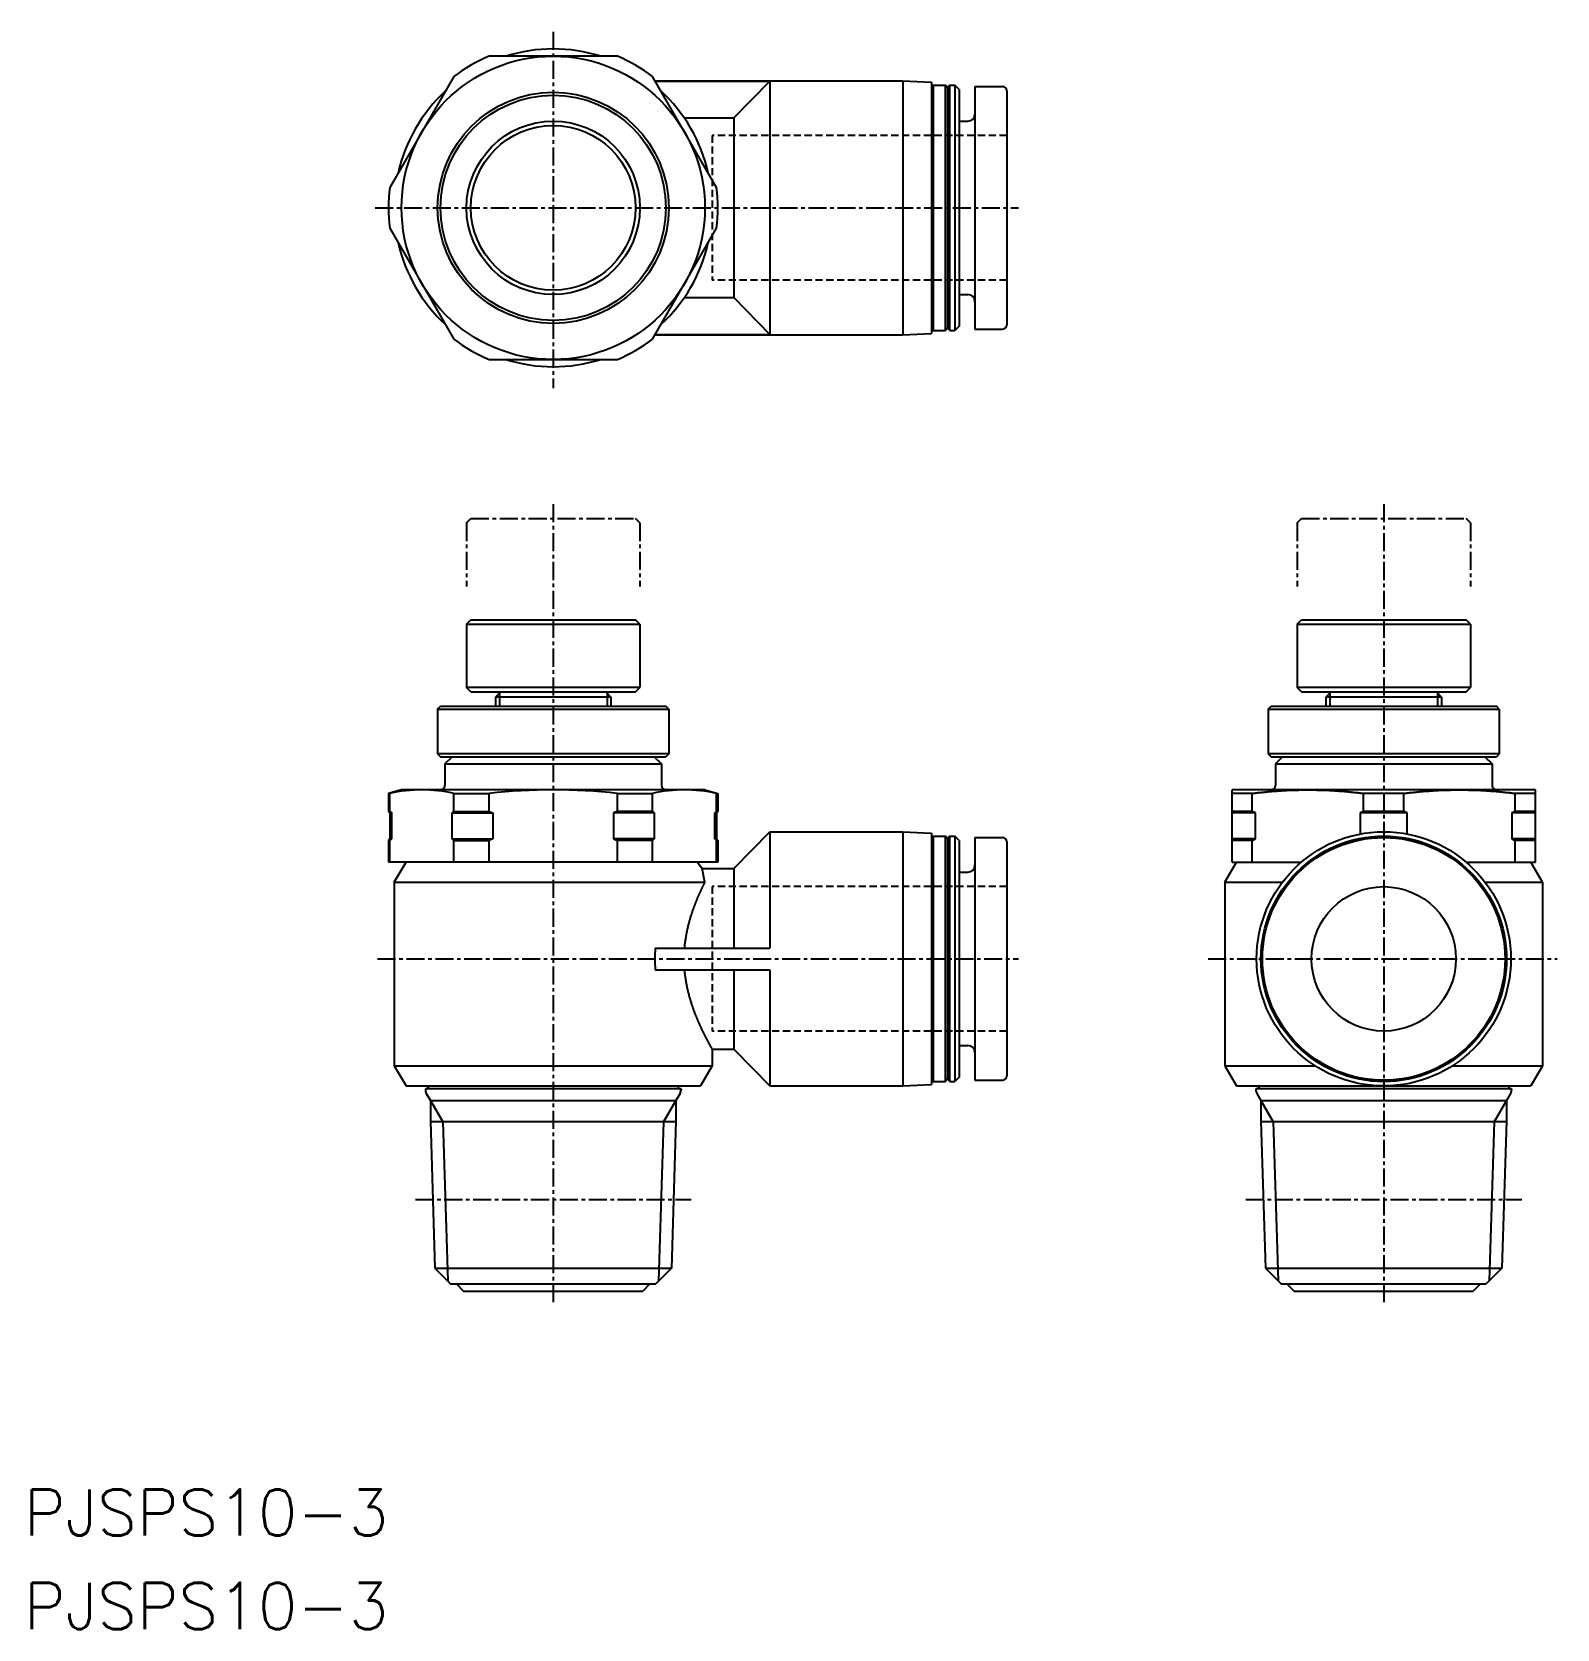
# Model space of a CAD drawing. Extents: x 3 to 108, y -23 to 87.
import ezdxf

# ---------------------------------------------------------------- set-up
doc = ezdxf.new("R2010")
doc.units = 0
doc.linetypes.add('CENTER', pattern=[2, 1.25, -0.25, 0.25, -0.25])
doc.linetypes.add('DASHED', pattern=[0.75, 0.5, -0.25])
doc.layers.get('0').update_dxf_attribs({"linetype": 'CONTINUOUS'})
doc.layers.add('CENTER', color=1, linetype='CENTER')
doc.styles.get("Standard").update_dxf_attribs({"font": 'txt.shx'})

msp = doc.modelspace()

# ---------------------------------------------------------------- texts
at = {"color": 7, "linetype": 'CONTINUOUS'}
for p in [(2.09, -16.9), (2.09, -23.37)]:
    msp.add_text('PJSPS10-3', height=3.2, dxfattribs=at).set_placement(p)

# ---------------------------------------------------------------- linework, layer by layer
at = {"color": 7, "linetype": 'CONTINUOUS'}
for p, q in [((43.17, 85.53), (34.29, 85.53)), ((31.85, 84.13), (27.41, 76.44)), ((50.04, 76.44), (45.6, 84.13)), ((45.77, 83.83), (62.93, 83.83)), ((45.79, 83.8), (53.73, 83.8)), ((51.23, 81.25), (53.73, 83.8)), ((53.73, 83.8), (53.73, 66.26)), ((62.93, 83.83), (64.93, 83.73)), ((62.93, 83.83), (62.93, 66.23)), ((64.93, 83.73), (64.93, 66.33)), ((64.93, 83.43), (65.03, 83.53)), ((65.03, 83.53), (65.03, 66.53)), ((65.03, 83.53), (65.88, 83.53)), ((65.88, 66.53), (65.88, 83.53)), ((66.03, 83.33), (65.88, 83.53)), ((66.18, 83.53), (66.03, 83.33)), ((66.03, 83.33), (66.03, 66.73)), ((66.18, 66.53), (66.18, 83.53)), ((66.18, 83.53), (66.53, 83.53)), ((66.53, 83.53), (66.53, 66.53)), ((66.83, 83.23), (66.53, 83.53)), ((66.83, 83.23), (66.83, 66.83)), ((67.93, 83.43), (69.83, 83.43)), ((67.93, 83.43), (67.93, 66.63)), ((70.13, 83.13), (70.13, 66.93)), ((47.8, 81.25), (51.23, 81.25)), ((51.23, 81.25), (51.23, 68.81)), ((66.83, 81.03), (67.43, 81.03)), ((27.41, 73.63), (31.85, 65.94)), ((45.6, 65.94), (50.04, 73.63)), ((47.8, 68.81), (51.23, 68.81)), ((51.23, 68.81), (53.73, 66.26)), ((66.83, 69.03), (67.43, 69.03)), ((64.93, 66.63), (65.03, 66.53)), ((65.03, 66.53), (65.88, 66.53)), ((66.03, 66.73), (65.88, 66.53)), ((66.18, 66.53), (66.03, 66.73)), ((66.18, 66.53), (66.53, 66.53)), ((66.83, 66.83), (66.53, 66.53)), ((67.93, 66.63), (69.83, 66.63)), ((45.77, 66.23), (62.93, 66.23)), ((45.79, 66.26), (53.73, 66.26)), ((62.93, 66.23), (64.93, 66.33)), ((34.29, 64.53), (43.17, 64.53)), ((32.73, 46.21), (33.03, 46.51)), ((33.03, 46.51), (44.43, 46.51)), ((44.73, 46.21), (44.43, 46.51)), ((90.23, 46.21), (90.53, 46.51)), ((90.53, 46.51), (101.93, 46.51)), ((102.23, 46.21), (101.93, 46.51)), ((32.73, 46.21), (44.73, 46.21)), ((32.73, 46.21), (32.73, 41.81)), ((44.73, 46.21), (44.73, 41.81)), ((90.23, 46.21), (90.23, 41.81)), ((90.23, 46.21), (102.23, 46.21)), ((102.23, 46.21), (102.23, 41.81)), ((33.03, 41.51), (32.73, 41.81)), ((44.73, 41.81), (32.73, 41.81)), ((33.03, 41.51), (44.43, 41.51)), ((35.08, 41.51), (34.73, 41.16)), ((34.73, 41.16), (34.73, 40.53)), ((42.73, 41.16), (34.73, 41.16)), ((42.38, 41.51), (42.73, 41.16)), ((42.73, 41.16), (42.73, 40.53)), ((44.43, 41.51), (44.73, 41.81)), ((102.23, 41.81), (90.23, 41.81)), ((90.53, 41.51), (90.23, 41.81)), ((90.53, 41.51), (101.93, 41.51)), ((92.58, 41.51), (92.23, 41.16)), ((100.23, 41.16), (92.23, 41.16)), ((92.23, 41.16), (92.23, 40.53)), ((99.88, 41.51), (100.23, 41.16)), ((100.23, 41.16), (100.23, 40.53)), ((101.93, 41.51), (102.23, 41.81)), ((30.73, 40.33), (30.93, 40.53)), ((30.73, 40.33), (46.73, 40.33)), ((30.73, 40.33), (30.73, 37.23)), ((30.93, 40.53), (46.53, 40.53)), ((46.73, 40.33), (46.53, 40.53)), ((46.73, 40.33), (46.73, 37.23)), ((88.23, 40.33), (88.43, 40.53)), ((88.23, 40.33), (88.23, 37.23)), ((88.23, 40.33), (104.23, 40.33)), ((88.43, 40.53), (104.03, 40.53)), ((104.23, 40.33), (104.03, 40.53)), ((104.23, 40.33), (104.23, 37.23)), ((30.73, 37.23), (30.93, 37.03)), ((46.73, 37.23), (30.73, 37.23)), ((30.93, 37.03), (46.53, 37.03)), ((31.73, 37.03), (31.23, 36.53)), ((31.23, 36.53), (31.23, 35.03)), ((31.23, 36.53), (46.23, 36.53)), ((45.73, 37.03), (46.23, 36.53)), ((46.23, 36.53), (46.23, 35.03)), ((46.73, 37.23), (46.53, 37.03)), ((104.23, 37.23), (88.23, 37.23)), ((88.23, 37.23), (88.43, 37.03)), ((88.43, 37.03), (104.03, 37.03)), ((89.23, 37.03), (88.73, 36.53)), ((88.73, 36.53), (103.73, 36.53)), ((88.73, 36.53), (88.73, 35.03)), ((103.23, 37.03), (103.73, 36.53)), ((103.73, 36.53), (103.73, 35.03)), ((104.23, 37.23), (104.03, 37.03)), ((28.23, 34.73), (27.33, 34.49)), ((27.33, 34.49), (27.33, 33.23)), ((27.41, 34.49), (27.33, 34.49)), ((27.41, 33.23), (27.41, 34.49)), ((49.23, 34.73), (28.23, 34.73)), ((31.85, 34.49), (34.29, 34.49)), ((31.85, 33.23), (31.85, 34.49)), ((34.29, 33.23), (34.29, 34.49)), ((43.17, 34.49), (45.6, 34.49)), ((43.17, 33.23), (43.17, 34.49)), ((45.6, 33.23), (45.6, 34.49)), ((49.23, 34.73), (50.13, 34.49)), ((50.04, 34.49), (50.13, 34.49)), ((50.04, 33.23), (50.04, 34.49)), ((50.13, 34.49), (50.13, 33.23)), ((106.73, 34.73), (85.73, 34.73)), ((85.73, 29.73), (85.73, 34.73)), ((87.13, 34.49), (85.73, 34.49)), ((87.13, 33.23), (87.13, 34.49)), ((97.63, 34.49), (94.82, 34.49)), ((94.82, 33.23), (94.82, 34.49)), ((97.63, 33.23), (97.63, 34.49)), ((105.32, 33.23), (105.32, 34.49)), ((106.73, 34.49), (105.32, 34.49)), ((106.73, 29.73), (106.73, 34.73)), ((27.33, 33.23), (27.43, 33.13)), ((27.33, 33.23), (27.41, 33.23)), ((27.41, 33.23), (27.55, 33.13)), ((31.85, 33.23), (31.72, 33.13)), ((31.85, 33.23), (34.29, 33.23)), ((34.29, 33.23), (34.55, 33.13)), ((43.17, 33.23), (42.9, 33.13)), ((45.6, 33.23), (43.17, 33.23)), ((45.6, 33.23), (45.73, 33.13)), ((50.04, 33.23), (49.91, 33.13)), ((50.13, 33.23), (50.03, 33.13)), ((50.13, 33.23), (50.04, 33.23)), ((87.13, 33.23), (85.73, 33.23)), ((87.36, 33.13), (87.13, 33.23)), ((94.82, 33.23), (94.59, 33.13)), ((97.63, 33.23), (94.82, 33.23)), ((97.86, 33.13), (97.63, 33.23)), ((105.32, 33.23), (105.09, 33.13)), ((106.73, 33.23), (105.32, 33.23)), ((27.43, 33.13), (27.43, 31.33)), ((27.43, 33.13), (27.55, 33.13)), ((27.55, 31.33), (27.55, 33.13)), ((31.72, 33.13), (34.55, 33.13)), ((31.72, 33.13), (31.72, 31.33)), ((34.55, 33.13), (34.55, 31.33)), ((45.73, 33.13), (42.9, 33.13)), ((42.9, 33.13), (42.9, 31.33)), ((45.73, 33.13), (45.73, 31.33)), ((50.03, 33.13), (49.91, 33.13)), ((49.91, 31.33), (49.91, 33.13)), ((50.03, 33.13), (50.03, 31.33)), ((87.36, 33.13), (85.73, 33.13)), ((87.36, 31.33), (87.36, 33.13)), ((97.86, 33.13), (94.59, 33.13)), ((94.59, 33.13), (94.59, 31.68)), ((97.86, 31.68), (97.86, 33.13)), ((105.09, 33.13), (105.09, 31.33)), ((106.73, 33.13), (105.09, 33.13)), ((27.43, 31.33), (27.33, 31.23)), ((27.33, 31.23), (27.33, 29.73)), ((27.33, 31.23), (27.41, 31.23)), ((27.41, 31.23), (27.55, 31.33)), ((27.41, 29.73), (27.41, 31.23)), ((27.43, 31.33), (27.55, 31.33)), ((31.72, 31.33), (34.55, 31.33)), ((31.72, 31.33), (31.85, 31.23)), ((31.85, 31.23), (34.29, 31.23)), ((31.85, 29.73), (31.85, 31.23)), ((34.55, 31.33), (34.29, 31.23)), ((34.29, 29.73), (34.29, 31.23)), ((45.73, 31.33), (42.9, 31.33)), ((42.9, 31.33), (43.17, 31.23)), ((45.6, 31.23), (43.17, 31.23)), ((43.17, 29.73), (43.17, 31.23)), ((45.73, 31.33), (45.6, 31.23)), ((45.6, 29.73), (45.6, 31.23)), ((50.03, 31.33), (49.91, 31.33)), ((50.04, 31.23), (49.91, 31.33)), ((50.03, 31.33), (50.13, 31.23)), ((50.13, 31.23), (50.04, 31.23)), ((50.04, 29.73), (50.04, 31.23)), ((50.13, 31.23), (50.13, 29.73)), ((51.23, 29.28), (53.73, 31.83)), ((53.73, 31.83), (62.93, 31.83)), ((53.73, 31.83), (53.73, 23.78)), ((62.93, 31.83), (64.93, 31.73)), ((62.93, 31.83), (62.93, 14.23)), ((64.93, 31.73), (64.93, 14.33)), ((64.93, 31.43), (65.03, 31.53)), ((65.03, 31.53), (65.03, 14.53)), ((65.03, 31.53), (65.88, 31.53)), ((65.88, 14.53), (65.88, 31.53)), ((66.03, 31.33), (65.88, 31.53)), ((66.18, 31.53), (66.03, 31.33)), ((66.03, 31.33), (66.03, 14.73)), ((66.18, 14.53), (66.18, 31.53)), ((66.18, 31.53), (66.53, 31.53)), ((66.53, 31.53), (66.53, 14.53)), ((66.83, 31.23), (66.53, 31.53)), ((66.83, 31.23), (66.83, 14.83)), ((67.93, 31.43), (69.83, 31.43)), ((67.93, 31.43), (67.93, 14.63)), ((70.13, 31.13), (70.13, 14.93)), ((87.36, 31.33), (85.73, 31.33)), ((87.13, 31.23), (85.73, 31.23)), ((87.13, 31.23), (87.36, 31.33)), ((87.13, 29.73), (87.13, 31.23)), ((105.09, 31.33), (105.32, 31.23)), ((106.73, 31.33), (105.09, 31.33)), ((105.32, 29.73), (105.32, 31.23)), ((106.73, 31.23), (105.32, 31.23)), ((50.13, 29.73), (27.33, 29.73)), ((27.73, 28.33), (28.54, 29.73)), ((48.73, 29.73), (49.05, 29.28)), ((49.05, 29.28), (51.23, 29.28)), ((49.22, 28.33), (49.05, 29.28)), ((51.23, 29.28), (51.23, 23.78)), ((66.83, 29.03), (67.43, 29.03)), ((85.23, 28.33), (86.04, 29.73)), ((85.73, 29.73), (90.52, 29.73)), ((101.93, 29.73), (106.73, 29.73)), ((107.23, 28.33), (106.42, 29.73)), ((27.73, 28.33), (27.73, 15.63)), ((27.73, 28.33), (49.22, 28.33)), ((85.23, 28.33), (89.2, 28.33)), ((85.23, 28.33), (85.23, 15.63)), ((103.25, 28.33), (107.23, 28.33)), ((107.23, 28.33), (107.23, 15.63)), ((45.79, 23.78), (53.73, 23.78)), ((45.79, 22.28), (53.73, 22.28)), ((51.23, 22.28), (51.23, 16.78)), ((53.73, 22.28), (53.73, 14.23)), ((49.73, 16.78), (49.73, 15.63)), ((49.73, 16.78), (51.23, 16.78)), ((51.23, 16.78), (53.73, 14.23)), ((66.83, 17.03), (67.43, 17.03)), ((27.73, 15.63), (28.54, 14.23)), ((27.73, 15.63), (49.73, 15.63)), ((49.73, 15.63), (48.92, 14.23)), ((85.23, 15.63), (91.46, 15.63)), ((85.23, 15.63), (86.04, 14.23)), ((100.99, 15.63), (107.23, 15.63)), ((107.23, 15.63), (106.42, 14.23)), ((64.93, 14.63), (65.03, 14.53)), ((65.03, 14.53), (65.88, 14.53)), ((66.03, 14.73), (65.88, 14.53)), ((66.18, 14.53), (66.03, 14.73)), ((66.18, 14.53), (66.53, 14.53)), ((66.83, 14.83), (66.53, 14.53)), ((67.93, 14.63), (69.83, 14.63)), ((28.54, 14.23), (48.92, 14.23)), ((47.58, 14.03), (29.88, 14.03)), ((29.88, 14.03), (29.88, 13.97)), ((29.94, 13.71), (30.23, 13.23)), ((30.08, 14.23), (30.08, 14.13)), ((47.51, 13.71), (47.23, 13.23)), ((47.38, 14.23), (47.38, 14.13)), ((47.58, 14.03), (47.58, 13.97)), ((53.73, 14.23), (62.93, 14.23)), ((62.93, 14.23), (64.93, 14.33)), ((86.04, 14.23), (106.42, 14.23)), ((87.38, 14.03), (87.38, 13.97)), ((105.08, 14.03), (87.38, 14.03)), ((87.44, 13.71), (87.73, 13.23)), ((87.58, 14.23), (87.58, 14.13)), ((105.01, 13.71), (104.73, 13.23)), ((104.88, 14.23), (104.88, 14.13)), ((105.08, 14.03), (105.08, 13.97)), ((30.23, 13.23), (30.23, 11.79)), ((30.23, 13.23), (47.23, 13.23)), ((47.23, 13.23), (47.23, 11.79)), ((87.73, 13.23), (104.73, 13.23)), ((87.73, 13.23), (87.73, 11.79)), ((104.73, 13.23), (104.73, 11.79)), ((30.23, 11.79), (30.54, 1.61)), ((47.23, 11.75), (30.23, 11.75)), ((47.23, 11.79), (46.91, 1.61)), ((87.73, 11.79), (88.04, 1.61)), ((104.73, 11.75), (87.73, 11.75)), ((104.73, 11.79), (104.41, 1.61)), ((30.54, 1.61), (31.63, 0.53)), ((30.54, 1.61), (46.91, 1.61)), ((46.91, 1.61), (45.83, 0.53)), ((88.04, 1.61), (104.41, 1.61)), ((88.04, 1.61), (89.13, 0.53)), ((104.41, 1.61), (103.33, 0.53)), ((31.63, 0.53), (45.83, 0.53)), ((32.03, 0.53), (32.53, 0.03)), ((32.53, 0.03), (44.93, 0.03)), ((45.43, 0.53), (44.93, 0.03)), ((89.13, 0.53), (103.33, 0.53)), ((89.53, 0.53), (90.03, 0.03)), ((90.03, 0.03), (102.43, 0.03)), ((102.93, 0.53), (102.43, 0.03))]:
    msp.add_line(p, q, dxfattribs=at)
at = {"color": 3, "linetype": 'DASHED'}
for p, q in [((70.13, 80.03), (49.73, 80.03)), ((49.73, 80.03), (49.73, 70.03)), ((70.13, 70.03), (49.73, 70.03)), ((70.13, 28.03), (49.73, 28.03)), ((49.73, 28.03), (49.73, 18.03)), ((70.13, 18.03), (49.73, 18.03))]:
    msp.add_line(p, q, dxfattribs=at)
at = {"color": 3, "linetype": 'CONTINUOUS'}
for p, q in [((35, 41.41), (35, 40.53)), ((42.46, 41.41), (42.46, 40.53)), ((92.5, 41.41), (92.5, 40.53)), ((99.96, 41.41), (99.96, 40.53)), ((30.23, 13.23), (31.08, 11.75)), ((47.23, 13.23), (46.37, 11.75)), ((87.73, 13.23), (88.58, 11.75)), ((104.73, 13.23), (103.87, 11.75)), ((31.08, 11.75), (31.43, 0.73)), ((46.37, 11.75), (46.03, 0.73)), ((88.58, 11.75), (88.93, 0.73)), ((103.87, 11.75), (103.53, 0.73))]:
    msp.add_line(p, q, dxfattribs=at)
at = {"color": 7}
for points in [[(87.13, 34.49, 0), (87.14, 34.49, 0), (87.15, 34.49, 0), (87.16, 34.49, 0), (87.18, 34.5, 0), (87.19, 34.5, 0), (87.2, 34.5, 0), (87.21, 34.5, 0), (87.22, 34.5, 0), (87.23, 34.5, 0), (87.24, 34.5, 0), (87.25, 34.5, 0), (87.26, 34.51, 0), (87.27, 34.51, 0), (87.28, 34.51, 0), (87.3, 34.51, 0), (87.31, 34.51, 0), (87.32, 34.51, 0), (87.33, 34.51, 0), (87.34, 34.51, 0), (87.35, 34.52, 0), (87.36, 34.52, 0), (87.37, 34.52, 0), (87.38, 34.52, 0), (87.39, 34.52, 0), (87.4, 34.52, 0), (87.42, 34.52, 0), (87.43, 34.52, 0), (87.44, 34.53, 0), (87.45, 34.53, 0), (87.46, 34.53, 0), (87.47, 34.53, 0), (87.48, 34.53, 0), (87.49, 34.53, 0), (87.5, 34.53, 0), (87.51, 34.53, 0), (87.52, 34.54, 0), (87.54, 34.54, 0), (87.55, 34.54, 0), (87.56, 34.54, 0), (87.57, 34.54, 0), (87.58, 34.54, 0), (87.59, 34.54, 0), (87.6, 34.54, 0), (87.61, 34.54, 0), (87.62, 34.55, 0), (87.63, 34.55, 0), (87.64, 34.55, 0), (87.66, 34.55, 0), (87.67, 34.55, 0), (87.68, 34.55, 0), (87.69, 34.55, 0), (87.7, 34.55, 0), (87.71, 34.56, 0), (87.72, 34.56, 0), (87.73, 34.56, 0), (87.74, 34.56, 0), (87.75, 34.56, 0), (87.77, 34.56, 0), (87.78, 34.56, 0), (87.79, 34.56, 0), (87.8, 34.56, 0), (87.81, 34.57, 0), (87.82, 34.57, 0), (87.83, 34.57, 0), (87.84, 34.57, 0), (87.85, 34.57, 0), (87.86, 34.57, 0), (87.87, 34.57, 0), (87.89, 34.57, 0), (87.9, 34.57, 0), (87.91, 34.58, 0), (87.92, 34.58, 0), (87.93, 34.58, 0), (87.94, 34.58, 0), (87.95, 34.58, 0), (87.96, 34.58, 0), (87.97, 34.58, 0), (87.98, 34.58, 0), (87.99, 34.58, 0), (88.01, 34.58, 0), (88.02, 34.59, 0), (88.03, 34.59, 0), (88.04, 34.59, 0), (88.05, 34.59, 0), (88.06, 34.59, 0), (88.07, 34.59, 0), (88.08, 34.59, 0), (88.09, 34.59, 0), (88.1, 34.59, 0), (88.11, 34.6, 0), (88.13, 34.6, 0), (88.14, 34.6, 0), (88.15, 34.6, 0), (88.16, 34.6, 0), (88.17, 34.6, 0), (88.18, 34.6, 0), (88.19, 34.6, 0), (88.2, 34.6, 0), (88.21, 34.6, 0), (88.22, 34.61, 0), (88.24, 34.61, 0), (88.25, 34.61, 0), (88.26, 34.61, 0), (88.27, 34.61, 0), (88.28, 34.61, 0), (88.29, 34.61, 0), (88.3, 34.61, 0), (88.31, 34.61, 0), (88.32, 34.61, 0), (88.33, 34.61, 0), (88.34, 34.62, 0), (88.36, 34.62, 0), (88.37, 34.62, 0), (88.38, 34.62, 0), (88.39, 34.62, 0), (88.4, 34.62, 0), (88.41, 34.62, 0), (88.42, 34.62, 0), (88.43, 34.62, 0), (88.44, 34.62, 0), (88.45, 34.62, 0), (88.46, 34.63, 0), (88.48, 34.63, 0), (88.49, 34.63, 0), (88.5, 34.63, 0), (88.51, 34.63, 0), (88.52, 34.63, 0), (88.53, 34.63, 0), (88.54, 34.63, 0), (88.55, 34.63, 0), (88.56, 34.63, 0), (88.57, 34.63, 0), (88.59, 34.64, 0), (88.6, 34.64, 0), (88.61, 34.64, 0), (88.62, 34.64, 0), (88.63, 34.64, 0), (88.64, 34.64, 0), (88.65, 34.64, 0), (88.66, 34.64, 0), (88.67, 34.64, 0), (88.68, 34.64, 0), (88.69, 34.64, 0), (88.71, 34.64, 0), (88.72, 34.65, 0), (88.73, 34.65, 0), (88.74, 34.65, 0), (88.75, 34.65, 0), (88.76, 34.65, 0), (88.77, 34.65, 0), (88.78, 34.65, 0), (88.79, 34.65, 0), (88.8, 34.65, 0), (88.82, 34.65, 0), (88.83, 34.65, 0), (88.84, 34.65, 0), (88.85, 34.66, 0), (88.86, 34.66, 0), (88.87, 34.66, 0), (88.88, 34.66, 0), (88.89, 34.66, 0), (88.9, 34.66, 0), (88.91, 34.66, 0), (88.92, 34.66, 0), (88.94, 34.66, 0), (88.95, 34.66, 0), (88.96, 34.66, 0), (88.97, 34.66, 0), (88.98, 34.66, 0), (88.99, 34.66, 0), (89, 34.67, 0), (89.01, 34.67, 0), (89.02, 34.67, 0), (89.03, 34.67, 0), (89.05, 34.67, 0), (89.06, 34.67, 0), (89.07, 34.67, 0), (89.08, 34.67, 0), (89.09, 34.67, 0), (89.1, 34.67, 0), (89.11, 34.67, 0), (89.12, 34.67, 0), (89.13, 34.67, 0), (89.14, 34.67, 0), (89.15, 34.68, 0), (89.17, 34.68, 0), (89.18, 34.68, 0), (89.19, 34.68, 0), (89.2, 34.68, 0), (89.21, 34.68, 0), (89.22, 34.68, 0), (89.23, 34.68, 0), (89.24, 34.68, 0), (89.25, 34.68, 0), (89.26, 34.68, 0), (89.28, 34.68, 0), (89.29, 34.68, 0), (89.3, 34.68, 0), (89.31, 34.68, 0), (89.32, 34.68, 0), (89.33, 34.69, 0), (89.34, 34.69, 0), (89.35, 34.69, 0), (89.36, 34.69, 0), (89.37, 34.69, 0), (89.39, 34.69, 0), (89.4, 34.69, 0), (89.41, 34.69, 0), (89.42, 34.69, 0), (89.43, 34.69, 0), (89.44, 34.69, 0), (89.45, 34.69, 0), (89.46, 34.69, 0), (89.47, 34.69, 0), (89.48, 34.69, 0), (89.49, 34.69, 0), (89.51, 34.69, 0), (89.52, 34.7, 0), (89.53, 34.7, 0), (89.54, 34.7, 0), (89.55, 34.7, 0), (89.56, 34.7, 0), (89.57, 34.7, 0), (89.58, 34.7, 0), (89.59, 34.7, 0), (89.6, 34.7, 0), (89.62, 34.7, 0), (89.63, 34.7, 0), (89.64, 34.7, 0), (89.65, 34.7, 0), (89.66, 34.7, 0), (89.67, 34.7, 0), (89.68, 34.7, 0), (89.69, 34.7, 0), (89.7, 34.7, 0), (89.71, 34.7, 0), (89.73, 34.7, 0), (89.74, 34.71, 0), (89.75, 34.71, 0), (89.76, 34.71, 0), (89.77, 34.71, 0), (89.78, 34.71, 0), (89.79, 34.71, 0), (89.8, 34.71, 0), (89.81, 34.71, 0), (89.82, 34.71, 0), (89.83, 34.71, 0), (89.85, 34.71, 0), (89.86, 34.71, 0), (89.87, 34.71, 0), (89.88, 34.71, 0), (89.89, 34.71, 0), (89.9, 34.71, 0), (89.91, 34.71, 0), (89.92, 34.71, 0), (89.93, 34.71, 0), (89.94, 34.71, 0), (89.96, 34.71, 0), (89.97, 34.71, 0), (89.98, 34.71, 0), (89.99, 34.71, 0), (90, 34.72, 0), (90.01, 34.72, 0), (90.02, 34.72, 0), (90.03, 34.72, 0), (90.04, 34.72, 0), (90.05, 34.72, 0), (90.07, 34.72, 0), (90.08, 34.72, 0), (90.09, 34.72, 0), (90.1, 34.72, 0), (90.11, 34.72, 0), (90.12, 34.72, 0), (90.13, 34.72, 0), (90.14, 34.72, 0), (90.15, 34.72, 0), (90.16, 34.72, 0), (90.18, 34.72, 0), (90.19, 34.72, 0), (90.2, 34.72, 0), (90.21, 34.72, 0), (90.22, 34.72, 0), (90.23, 34.72, 0), (90.24, 34.72, 0), (90.25, 34.72, 0), (90.26, 34.72, 0), (90.27, 34.72, 0), (90.28, 34.72, 0), (90.3, 34.72, 0), (90.31, 34.72, 0), (90.32, 34.72, 0), (90.33, 34.72, 0), (90.34, 34.72, 0), (90.35, 34.72, 0), (90.36, 34.72, 0), (90.37, 34.73, 0), (90.38, 34.73, 0), (90.39, 34.73, 0), (90.41, 34.73, 0), (90.42, 34.73, 0), (90.43, 34.73, 0), (90.44, 34.73, 0), (90.45, 34.73, 0), (90.46, 34.73, 0), (90.47, 34.73, 0), (90.48, 34.73, 0), (90.49, 34.73, 0), (90.5, 34.73, 0), (90.52, 34.73, 0), (90.53, 34.73, 0), (90.54, 34.73, 0), (90.55, 34.73, 0), (90.56, 34.73, 0), (90.57, 34.73, 0), (90.58, 34.73, 0), (90.59, 34.73, 0), (90.6, 34.73, 0), (90.61, 34.73, 0), (90.63, 34.73, 0), (90.64, 34.73, 0), (90.65, 34.73, 0), (90.66, 34.73, 0), (90.67, 34.73, 0), (90.68, 34.73, 0), (90.69, 34.73, 0), (90.7, 34.73, 0), (90.71, 34.73, 0), (90.72, 34.73, 0), (90.74, 34.73, 0), (90.75, 34.73, 0), (90.76, 34.73, 0), (90.77, 34.73, 0), (90.78, 34.73, 0), (90.79, 34.73, 0), (90.8, 34.73, 0), (90.81, 34.73, 0), (90.82, 34.73, 0), (90.83, 34.73, 0), (90.85, 34.73, 0), (90.86, 34.73, 0), (90.87, 34.73, 0), (90.88, 34.73, 0), (90.89, 34.73, 0), (90.9, 34.73, 0), (90.91, 34.73, 0), (90.92, 34.73, 0), (90.93, 34.73, 0), (90.94, 34.73, 0), (90.95, 34.73, 0), (90.97, 34.73, 0), (90.98, 34.73, 0)], [(90.98, 34.73, 0), (90.99, 34.73, 0), (91, 34.73, 0), (91.01, 34.73, 0), (91.02, 34.73, 0), (91.03, 34.73, 0), (91.04, 34.73, 0), (91.05, 34.73, 0), (91.06, 34.73, 0), (91.08, 34.73, 0), (91.09, 34.73, 0), (91.1, 34.73, 0), (91.11, 34.73, 0), (91.12, 34.73, 0), (91.13, 34.73, 0), (91.14, 34.73, 0), (91.15, 34.73, 0), (91.16, 34.73, 0), (91.17, 34.73, 0), (91.19, 34.73, 0), (91.2, 34.73, 0), (91.21, 34.73, 0), (91.22, 34.73, 0), (91.23, 34.73, 0), (91.24, 34.73, 0), (91.25, 34.73, 0), (91.26, 34.73, 0), (91.27, 34.73, 0), (91.28, 34.73, 0), (91.3, 34.73, 0), (91.31, 34.73, 0), (91.32, 34.73, 0), (91.33, 34.73, 0), (91.34, 34.73, 0), (91.35, 34.73, 0), (91.36, 34.73, 0), (91.37, 34.73, 0), (91.38, 34.73, 0), (91.39, 34.73, 0), (91.41, 34.73, 0), (91.42, 34.73, 0), (91.43, 34.73, 0), (91.44, 34.73, 0), (91.45, 34.73, 0), (91.46, 34.73, 0), (91.47, 34.73, 0), (91.48, 34.73, 0), (91.49, 34.73, 0), (91.5, 34.73, 0), (91.51, 34.73, 0), (91.53, 34.73, 0), (91.54, 34.73, 0), (91.55, 34.73, 0), (91.56, 34.73, 0), (91.57, 34.73, 0), (91.58, 34.73, 0), (91.59, 34.72, 0), (91.6, 34.72, 0), (91.61, 34.72, 0), (91.62, 34.72, 0), (91.64, 34.72, 0), (91.65, 34.72, 0), (91.66, 34.72, 0), (91.67, 34.72, 0), (91.68, 34.72, 0), (91.69, 34.72, 0), (91.7, 34.72, 0), (91.71, 34.72, 0), (91.72, 34.72, 0), (91.73, 34.72, 0), (91.75, 34.72, 0), (91.76, 34.72, 0), (91.77, 34.72, 0), (91.78, 34.72, 0), (91.79, 34.72, 0), (91.8, 34.72, 0), (91.81, 34.72, 0), (91.82, 34.72, 0), (91.83, 34.72, 0), (91.84, 34.72, 0), (91.86, 34.72, 0), (91.87, 34.72, 0), (91.88, 34.72, 0), (91.89, 34.72, 0), (91.9, 34.72, 0), (91.91, 34.72, 0), (91.92, 34.72, 0), (91.93, 34.72, 0), (91.94, 34.72, 0), (91.95, 34.72, 0), (91.97, 34.71, 0), (91.98, 34.71, 0), (91.99, 34.71, 0), (92, 34.71, 0), (92.01, 34.71, 0), (92.02, 34.71, 0), (92.03, 34.71, 0), (92.04, 34.71, 0), (92.05, 34.71, 0), (92.06, 34.71, 0), (92.07, 34.71, 0), (92.09, 34.71, 0), (92.1, 34.71, 0), (92.11, 34.71, 0), (92.12, 34.71, 0), (92.13, 34.71, 0), (92.14, 34.71, 0), (92.15, 34.71, 0), (92.16, 34.71, 0), (92.17, 34.71, 0), (92.18, 34.71, 0), (92.2, 34.71, 0), (92.21, 34.71, 0), (92.22, 34.71, 0), (92.23, 34.7, 0), (92.24, 34.7, 0), (92.25, 34.7, 0), (92.26, 34.7, 0), (92.27, 34.7, 0), (92.28, 34.7, 0), (92.29, 34.7, 0), (92.31, 34.7, 0), (92.32, 34.7, 0), (92.33, 34.7, 0), (92.34, 34.7, 0), (92.35, 34.7, 0), (92.36, 34.7, 0), (92.37, 34.7, 0), (92.38, 34.7, 0), (92.39, 34.7, 0), (92.4, 34.7, 0), (92.41, 34.7, 0), (92.43, 34.7, 0), (92.44, 34.7, 0), (92.45, 34.69, 0), (92.46, 34.69, 0), (92.47, 34.69, 0), (92.48, 34.69, 0), (92.49, 34.69, 0), (92.5, 34.69, 0), (92.51, 34.69, 0), (92.52, 34.69, 0), (92.54, 34.69, 0), (92.55, 34.69, 0), (92.56, 34.69, 0), (92.57, 34.69, 0), (92.58, 34.69, 0), (92.59, 34.69, 0), (92.6, 34.69, 0), (92.61, 34.69, 0), (92.62, 34.69, 0), (92.63, 34.68, 0), (92.65, 34.68, 0), (92.66, 34.68, 0), (92.67, 34.68, 0), (92.68, 34.68, 0), (92.69, 34.68, 0), (92.7, 34.68, 0), (92.71, 34.68, 0), (92.72, 34.68, 0), (92.73, 34.68, 0), (92.74, 34.68, 0), (92.75, 34.68, 0), (92.77, 34.68, 0), (92.78, 34.68, 0), (92.79, 34.68, 0), (92.8, 34.68, 0), (92.81, 34.67, 0), (92.82, 34.67, 0), (92.83, 34.67, 0), (92.84, 34.67, 0), (92.85, 34.67, 0), (92.86, 34.67, 0), (92.88, 34.67, 0), (92.89, 34.67, 0), (92.9, 34.67, 0), (92.91, 34.67, 0), (92.92, 34.67, 0), (92.93, 34.67, 0), (92.94, 34.67, 0), (92.95, 34.67, 0), (92.96, 34.66, 0), (92.97, 34.66, 0), (92.99, 34.66, 0), (93, 34.66, 0), (93.01, 34.66, 0), (93.02, 34.66, 0), (93.03, 34.66, 0), (93.04, 34.66, 0), (93.05, 34.66, 0), (93.06, 34.66, 0), (93.07, 34.66, 0), (93.08, 34.66, 0), (93.09, 34.66, 0), (93.11, 34.66, 0), (93.12, 34.65, 0), (93.13, 34.65, 0), (93.14, 34.65, 0), (93.15, 34.65, 0), (93.16, 34.65, 0), (93.17, 34.65, 0), (93.18, 34.65, 0), (93.19, 34.65, 0), (93.2, 34.65, 0), (93.22, 34.65, 0), (93.23, 34.65, 0), (93.24, 34.65, 0), (93.25, 34.64, 0), (93.26, 34.64, 0), (93.27, 34.64, 0), (93.28, 34.64, 0), (93.29, 34.64, 0), (93.3, 34.64, 0), (93.31, 34.64, 0), (93.32, 34.64, 0), (93.34, 34.64, 0), (93.35, 34.64, 0), (93.36, 34.64, 0), (93.37, 34.64, 0), (93.38, 34.63, 0), (93.39, 34.63, 0), (93.4, 34.63, 0), (93.41, 34.63, 0), (93.42, 34.63, 0), (93.43, 34.63, 0), (93.44, 34.63, 0), (93.46, 34.63, 0), (93.47, 34.63, 0), (93.48, 34.63, 0), (93.49, 34.63, 0), (93.5, 34.62, 0), (93.51, 34.62, 0), (93.52, 34.62, 0), (93.53, 34.62, 0), (93.54, 34.62, 0), (93.55, 34.62, 0), (93.57, 34.62, 0), (93.58, 34.62, 0), (93.59, 34.62, 0), (93.6, 34.62, 0), (93.61, 34.62, 0), (93.62, 34.61, 0), (93.63, 34.61, 0), (93.64, 34.61, 0), (93.65, 34.61, 0), (93.66, 34.61, 0), (93.67, 34.61, 0), (93.69, 34.61, 0), (93.7, 34.61, 0), (93.71, 34.61, 0), (93.72, 34.61, 0), (93.73, 34.61, 0), (93.74, 34.6, 0), (93.75, 34.6, 0), (93.76, 34.6, 0), (93.77, 34.6, 0), (93.78, 34.6, 0), (93.8, 34.6, 0), (93.81, 34.6, 0), (93.82, 34.6, 0), (93.83, 34.6, 0), (93.84, 34.6, 0), (93.85, 34.59, 0), (93.86, 34.59, 0), (93.87, 34.59, 0), (93.88, 34.59, 0), (93.89, 34.59, 0), (93.9, 34.59, 0), (93.92, 34.59, 0), (93.93, 34.59, 0), (93.94, 34.59, 0), (93.95, 34.58, 0), (93.96, 34.58, 0), (93.97, 34.58, 0), (93.98, 34.58, 0), (93.99, 34.58, 0), (94, 34.58, 0), (94.01, 34.58, 0), (94.02, 34.58, 0), (94.04, 34.58, 0), (94.05, 34.58, 0), (94.06, 34.57, 0), (94.07, 34.57, 0), (94.08, 34.57, 0), (94.09, 34.57, 0), (94.1, 34.57, 0), (94.11, 34.57, 0), (94.12, 34.57, 0), (94.13, 34.57, 0), (94.14, 34.57, 0), (94.16, 34.56, 0), (94.17, 34.56, 0), (94.18, 34.56, 0), (94.19, 34.56, 0), (94.2, 34.56, 0), (94.21, 34.56, 0), (94.22, 34.56, 0), (94.23, 34.56, 0), (94.24, 34.56, 0), (94.25, 34.55, 0), (94.27, 34.55, 0), (94.28, 34.55, 0), (94.29, 34.55, 0), (94.3, 34.55, 0), (94.31, 34.55, 0), (94.32, 34.55, 0), (94.33, 34.55, 0), (94.34, 34.54, 0), (94.35, 34.54, 0), (94.36, 34.54, 0), (94.37, 34.54, 0), (94.39, 34.54, 0), (94.4, 34.54, 0), (94.41, 34.54, 0), (94.42, 34.54, 0), (94.43, 34.54, 0), (94.44, 34.53, 0), (94.45, 34.53, 0), (94.46, 34.53, 0), (94.47, 34.53, 0), (94.48, 34.53, 0), (94.49, 34.53, 0), (94.51, 34.53, 0), (94.52, 34.53, 0), (94.53, 34.52, 0), (94.54, 34.52, 0), (94.55, 34.52, 0), (94.56, 34.52, 0), (94.57, 34.52, 0), (94.58, 34.52, 0), (94.59, 34.52, 0), (94.6, 34.52, 0), (94.61, 34.51, 0), (94.63, 34.51, 0), (94.64, 34.51, 0), (94.65, 34.51, 0), (94.66, 34.51, 0), (94.67, 34.51, 0), (94.68, 34.51, 0), (94.69, 34.51, 0), (94.7, 34.5, 0), (94.71, 34.5, 0), (94.72, 34.5, 0), (94.73, 34.5, 0), (94.75, 34.5, 0), (94.76, 34.5, 0), (94.77, 34.5, 0), (94.78, 34.5, 0), (94.79, 34.49, 0), (94.8, 34.49, 0), (94.81, 34.49, 0), (94.82, 34.49, 0)], [(97.63, 34.49, 0), (97.64, 34.49, 0), (97.65, 34.49, 0), (97.66, 34.49, 0), (97.68, 34.5, 0), (97.69, 34.5, 0), (97.7, 34.5, 0), (97.71, 34.5, 0), (97.72, 34.5, 0), (97.73, 34.5, 0), (97.74, 34.5, 0), (97.75, 34.5, 0), (97.76, 34.51, 0), (97.77, 34.51, 0), (97.78, 34.51, 0), (97.8, 34.51, 0), (97.81, 34.51, 0), (97.82, 34.51, 0), (97.83, 34.51, 0), (97.84, 34.51, 0), (97.85, 34.52, 0), (97.86, 34.52, 0), (97.87, 34.52, 0), (97.88, 34.52, 0), (97.89, 34.52, 0), (97.9, 34.52, 0), (97.92, 34.52, 0), (97.93, 34.52, 0), (97.94, 34.53, 0), (97.95, 34.53, 0), (97.96, 34.53, 0), (97.97, 34.53, 0), (97.98, 34.53, 0), (97.99, 34.53, 0), (98, 34.53, 0), (98.01, 34.53, 0), (98.02, 34.54, 0), (98.04, 34.54, 0), (98.05, 34.54, 0), (98.06, 34.54, 0), (98.07, 34.54, 0), (98.08, 34.54, 0), (98.09, 34.54, 0), (98.1, 34.54, 0), (98.11, 34.54, 0), (98.12, 34.55, 0), (98.13, 34.55, 0), (98.14, 34.55, 0), (98.16, 34.55, 0), (98.17, 34.55, 0), (98.18, 34.55, 0), (98.19, 34.55, 0), (98.2, 34.55, 0), (98.21, 34.56, 0), (98.22, 34.56, 0), (98.23, 34.56, 0), (98.24, 34.56, 0), (98.25, 34.56, 0), (98.27, 34.56, 0), (98.28, 34.56, 0), (98.29, 34.56, 0), (98.3, 34.56, 0), (98.31, 34.57, 0), (98.32, 34.57, 0), (98.33, 34.57, 0), (98.34, 34.57, 0), (98.35, 34.57, 0), (98.36, 34.57, 0), (98.37, 34.57, 0), (98.39, 34.57, 0), (98.4, 34.57, 0), (98.41, 34.58, 0), (98.42, 34.58, 0), (98.43, 34.58, 0), (98.44, 34.58, 0), (98.45, 34.58, 0), (98.46, 34.58, 0), (98.47, 34.58, 0), (98.48, 34.58, 0), (98.49, 34.58, 0), (98.51, 34.58, 0), (98.52, 34.59, 0), (98.53, 34.59, 0), (98.54, 34.59, 0), (98.55, 34.59, 0), (98.56, 34.59, 0), (98.57, 34.59, 0), (98.58, 34.59, 0), (98.59, 34.59, 0), (98.6, 34.59, 0), (98.61, 34.6, 0), (98.63, 34.6, 0), (98.64, 34.6, 0), (98.65, 34.6, 0), (98.66, 34.6, 0), (98.67, 34.6, 0), (98.68, 34.6, 0), (98.69, 34.6, 0), (98.7, 34.6, 0), (98.71, 34.6, 0), (98.72, 34.61, 0), (98.74, 34.61, 0), (98.75, 34.61, 0), (98.76, 34.61, 0), (98.77, 34.61, 0), (98.78, 34.61, 0), (98.79, 34.61, 0), (98.8, 34.61, 0), (98.81, 34.61, 0), (98.82, 34.61, 0), (98.83, 34.61, 0), (98.84, 34.62, 0), (98.86, 34.62, 0), (98.87, 34.62, 0), (98.88, 34.62, 0), (98.89, 34.62, 0), (98.9, 34.62, 0), (98.91, 34.62, 0), (98.92, 34.62, 0), (98.93, 34.62, 0), (98.94, 34.62, 0), (98.95, 34.62, 0), (98.96, 34.63, 0), (98.98, 34.63, 0), (98.99, 34.63, 0), (99, 34.63, 0), (99.01, 34.63, 0), (99.02, 34.63, 0), (99.03, 34.63, 0), (99.04, 34.63, 0), (99.05, 34.63, 0), (99.06, 34.63, 0), (99.07, 34.63, 0), (99.09, 34.64, 0), (99.1, 34.64, 0), (99.11, 34.64, 0), (99.12, 34.64, 0), (99.13, 34.64, 0), (99.14, 34.64, 0), (99.15, 34.64, 0), (99.16, 34.64, 0), (99.17, 34.64, 0), (99.18, 34.64, 0), (99.19, 34.64, 0), (99.21, 34.64, 0), (99.22, 34.65, 0), (99.23, 34.65, 0), (99.24, 34.65, 0), (99.25, 34.65, 0), (99.26, 34.65, 0), (99.27, 34.65, 0), (99.28, 34.65, 0), (99.29, 34.65, 0), (99.3, 34.65, 0), (99.32, 34.65, 0), (99.33, 34.65, 0), (99.34, 34.65, 0), (99.35, 34.66, 0), (99.36, 34.66, 0), (99.37, 34.66, 0), (99.38, 34.66, 0), (99.39, 34.66, 0), (99.4, 34.66, 0), (99.41, 34.66, 0), (99.42, 34.66, 0), (99.44, 34.66, 0), (99.45, 34.66, 0), (99.46, 34.66, 0), (99.47, 34.66, 0), (99.48, 34.66, 0), (99.49, 34.66, 0), (99.5, 34.67, 0), (99.51, 34.67, 0), (99.52, 34.67, 0), (99.53, 34.67, 0), (99.55, 34.67, 0), (99.56, 34.67, 0), (99.57, 34.67, 0), (99.58, 34.67, 0), (99.59, 34.67, 0), (99.6, 34.67, 0), (99.61, 34.67, 0), (99.62, 34.67, 0), (99.63, 34.67, 0), (99.64, 34.67, 0), (99.66, 34.68, 0), (99.67, 34.68, 0), (99.68, 34.68, 0), (99.69, 34.68, 0), (99.7, 34.68, 0), (99.71, 34.68, 0), (99.72, 34.68, 0), (99.73, 34.68, 0), (99.74, 34.68, 0), (99.75, 34.68, 0), (99.76, 34.68, 0), (99.78, 34.68, 0), (99.79, 34.68, 0), (99.8, 34.68, 0), (99.81, 34.68, 0), (99.82, 34.68, 0), (99.83, 34.69, 0), (99.84, 34.69, 0), (99.85, 34.69, 0), (99.86, 34.69, 0), (99.87, 34.69, 0), (99.89, 34.69, 0), (99.9, 34.69, 0), (99.91, 34.69, 0), (99.92, 34.69, 0), (99.93, 34.69, 0), (99.94, 34.69, 0), (99.95, 34.69, 0), (99.96, 34.69, 0), (99.97, 34.69, 0), (99.98, 34.69, 0), (99.99, 34.69, 0), (100.01, 34.69, 0), (100.02, 34.7, 0), (100.03, 34.7, 0), (100.04, 34.7, 0), (100.05, 34.7, 0), (100.06, 34.7, 0), (100.07, 34.7, 0), (100.08, 34.7, 0), (100.09, 34.7, 0), (100.11, 34.7, 0), (100.12, 34.7, 0), (100.13, 34.7, 0), (100.14, 34.7, 0), (100.15, 34.7, 0), (100.16, 34.7, 0), (100.17, 34.7, 0), (100.18, 34.7, 0), (100.19, 34.7, 0), (100.2, 34.7, 0), (100.21, 34.7, 0), (100.22, 34.7, 0), (100.24, 34.71, 0), (100.25, 34.71, 0), (100.26, 34.71, 0), (100.27, 34.71, 0), (100.28, 34.71, 0), (100.29, 34.71, 0), (100.3, 34.71, 0), (100.31, 34.71, 0), (100.32, 34.71, 0), (100.33, 34.71, 0), (100.35, 34.71, 0), (100.36, 34.71, 0), (100.37, 34.71, 0), (100.38, 34.71, 0), (100.39, 34.71, 0), (100.4, 34.71, 0), (100.41, 34.71, 0), (100.42, 34.71, 0), (100.43, 34.71, 0), (100.44, 34.71, 0), (100.46, 34.71, 0), (100.47, 34.71, 0), (100.48, 34.71, 0), (100.49, 34.71, 0), (100.5, 34.72, 0), (100.51, 34.72, 0), (100.52, 34.72, 0), (100.53, 34.72, 0), (100.54, 34.72, 0), (100.56, 34.72, 0), (100.56, 34.72, 0), (100.58, 34.72, 0), (100.59, 34.72, 0), (100.6, 34.72, 0), (100.61, 34.72, 0), (100.62, 34.72, 0), (100.63, 34.72, 0), (100.64, 34.72, 0), (100.65, 34.72, 0), (100.66, 34.72, 0), (100.67, 34.72, 0), (100.69, 34.72, 0), (100.7, 34.72, 0), (100.71, 34.72, 0), (100.72, 34.72, 0), (100.73, 34.72, 0), (100.74, 34.72, 0), (100.75, 34.72, 0), (100.76, 34.72, 0), (100.77, 34.72, 0), (100.78, 34.72, 0), (100.8, 34.72, 0), (100.81, 34.72, 0), (100.82, 34.72, 0), (100.83, 34.72, 0), (100.84, 34.72, 0), (100.85, 34.72, 0), (100.86, 34.72, 0), (100.87, 34.73, 0), (100.88, 34.73, 0), (100.89, 34.73, 0), (100.91, 34.73, 0), (100.92, 34.73, 0), (100.93, 34.73, 0), (100.94, 34.73, 0), (100.95, 34.73, 0), (100.96, 34.73, 0), (100.97, 34.73, 0), (100.98, 34.73, 0), (100.99, 34.73, 0), (101, 34.73, 0), (101.02, 34.73, 0), (101.03, 34.73, 0), (101.04, 34.73, 0), (101.05, 34.73, 0), (101.06, 34.73, 0), (101.07, 34.73, 0), (101.08, 34.73, 0), (101.09, 34.73, 0), (101.1, 34.73, 0), (101.11, 34.73, 0), (101.12, 34.73, 0), (101.14, 34.73, 0), (101.15, 34.73, 0), (101.16, 34.73, 0), (101.17, 34.73, 0), (101.18, 34.73, 0), (101.19, 34.73, 0), (101.2, 34.73, 0), (101.21, 34.73, 0), (101.22, 34.73, 0), (101.23, 34.73, 0), (101.25, 34.73, 0), (101.26, 34.73, 0), (101.27, 34.73, 0), (101.28, 34.73, 0), (101.29, 34.73, 0), (101.3, 34.73, 0), (101.31, 34.73, 0), (101.32, 34.73, 0), (101.33, 34.73, 0), (101.34, 34.73, 0), (101.36, 34.73, 0), (101.37, 34.73, 0), (101.38, 34.73, 0), (101.39, 34.73, 0), (101.4, 34.73, 0), (101.41, 34.73, 0), (101.42, 34.73, 0), (101.43, 34.73, 0), (101.44, 34.73, 0), (101.45, 34.73, 0), (101.47, 34.73, 0), (101.48, 34.73, 0)], [(101.48, 34.73, 0), (101.49, 34.73, 0), (101.5, 34.73, 0), (101.51, 34.73, 0), (101.52, 34.73, 0), (101.53, 34.73, 0), (101.54, 34.73, 0), (101.55, 34.73, 0), (101.56, 34.73, 0), (101.58, 34.73, 0), (101.59, 34.73, 0), (101.6, 34.73, 0), (101.61, 34.73, 0), (101.62, 34.73, 0), (101.63, 34.73, 0), (101.64, 34.73, 0), (101.65, 34.73, 0), (101.66, 34.73, 0), (101.67, 34.73, 0), (101.69, 34.73, 0), (101.7, 34.73, 0), (101.71, 34.73, 0), (101.72, 34.73, 0), (101.73, 34.73, 0), (101.74, 34.73, 0), (101.75, 34.73, 0), (101.76, 34.73, 0), (101.77, 34.73, 0), (101.78, 34.73, 0), (101.8, 34.73, 0), (101.81, 34.73, 0), (101.82, 34.73, 0), (101.83, 34.73, 0), (101.84, 34.73, 0), (101.85, 34.73, 0), (101.86, 34.73, 0), (101.87, 34.73, 0), (101.88, 34.73, 0), (101.89, 34.73, 0), (101.91, 34.73, 0), (101.92, 34.73, 0), (101.93, 34.73, 0), (101.94, 34.73, 0), (101.95, 34.73, 0), (101.96, 34.73, 0), (101.97, 34.73, 0), (101.98, 34.73, 0), (101.99, 34.73, 0), (102, 34.73, 0), (102.02, 34.73, 0), (102.03, 34.73, 0), (102.04, 34.73, 0), (102.05, 34.73, 0), (102.06, 34.73, 0), (102.07, 34.73, 0), (102.08, 34.73, 0), (102.09, 34.72, 0), (102.1, 34.72, 0), (102.11, 34.72, 0), (102.12, 34.72, 0), (102.14, 34.72, 0), (102.15, 34.72, 0), (102.16, 34.72, 0), (102.17, 34.72, 0), (102.18, 34.72, 0), (102.19, 34.72, 0), (102.2, 34.72, 0), (102.21, 34.72, 0), (102.22, 34.72, 0), (102.23, 34.72, 0), (102.25, 34.72, 0), (102.26, 34.72, 0), (102.27, 34.72, 0), (102.28, 34.72, 0), (102.29, 34.72, 0), (102.3, 34.72, 0), (102.31, 34.72, 0), (102.32, 34.72, 0), (102.33, 34.72, 0), (102.34, 34.72, 0), (102.36, 34.72, 0), (102.37, 34.72, 0), (102.38, 34.72, 0), (102.39, 34.72, 0), (102.4, 34.72, 0), (102.41, 34.72, 0), (102.42, 34.72, 0), (102.43, 34.72, 0), (102.44, 34.72, 0), (102.45, 34.72, 0), (102.47, 34.71, 0), (102.48, 34.71, 0), (102.49, 34.71, 0), (102.5, 34.71, 0), (102.51, 34.71, 0), (102.52, 34.71, 0), (102.53, 34.71, 0), (102.54, 34.71, 0), (102.55, 34.71, 0), (102.56, 34.71, 0), (102.58, 34.71, 0), (102.59, 34.71, 0), (102.6, 34.71, 0), (102.61, 34.71, 0), (102.62, 34.71, 0), (102.63, 34.71, 0), (102.64, 34.71, 0), (102.65, 34.71, 0), (102.66, 34.71, 0), (102.67, 34.71, 0), (102.69, 34.71, 0), (102.7, 34.71, 0), (102.71, 34.71, 0), (102.72, 34.71, 0), (102.73, 34.7, 0), (102.74, 34.7, 0), (102.75, 34.7, 0), (102.76, 34.7, 0), (102.77, 34.7, 0), (102.78, 34.7, 0), (102.79, 34.7, 0), (102.81, 34.7, 0), (102.82, 34.7, 0), (102.83, 34.7, 0), (102.84, 34.7, 0), (102.85, 34.7, 0), (102.86, 34.7, 0), (102.87, 34.7, 0), (102.88, 34.7, 0), (102.89, 34.7, 0), (102.9, 34.7, 0), (102.92, 34.7, 0), (102.93, 34.7, 0), (102.94, 34.7, 0), (102.95, 34.69, 0), (102.96, 34.69, 0), (102.97, 34.69, 0), (102.98, 34.69, 0), (102.99, 34.69, 0), (103, 34.69, 0), (103.01, 34.69, 0), (103.03, 34.69, 0), (103.04, 34.69, 0), (103.05, 34.69, 0), (103.06, 34.69, 0), (103.07, 34.69, 0), (103.08, 34.69, 0), (103.09, 34.69, 0), (103.1, 34.69, 0), (103.11, 34.69, 0), (103.12, 34.69, 0), (103.13, 34.68, 0), (103.14, 34.68, 0), (103.16, 34.68, 0), (103.17, 34.68, 0), (103.18, 34.68, 0), (103.19, 34.68, 0), (103.2, 34.68, 0), (103.21, 34.68, 0), (103.22, 34.68, 0), (103.23, 34.68, 0), (103.24, 34.68, 0), (103.25, 34.68, 0), (103.27, 34.68, 0), (103.28, 34.68, 0), (103.29, 34.68, 0), (103.3, 34.68, 0), (103.31, 34.67, 0), (103.32, 34.67, 0), (103.33, 34.67, 0), (103.34, 34.67, 0), (103.35, 34.67, 0), (103.36, 34.67, 0), (103.38, 34.67, 0), (103.39, 34.67, 0), (103.4, 34.67, 0), (103.41, 34.67, 0), (103.42, 34.67, 0), (103.43, 34.67, 0), (103.44, 34.67, 0), (103.45, 34.67, 0), (103.46, 34.66, 0), (103.47, 34.66, 0), (103.48, 34.66, 0), (103.5, 34.66, 0), (103.51, 34.66, 0), (103.52, 34.66, 0), (103.53, 34.66, 0), (103.54, 34.66, 0), (103.55, 34.66, 0), (103.56, 34.66, 0), (103.57, 34.66, 0), (103.58, 34.66, 0), (103.59, 34.66, 0), (103.61, 34.66, 0), (103.62, 34.65, 0), (103.63, 34.65, 0), (103.64, 34.65, 0), (103.65, 34.65, 0), (103.66, 34.65, 0), (103.67, 34.65, 0), (103.68, 34.65, 0), (103.69, 34.65, 0), (103.7, 34.65, 0), (103.72, 34.65, 0), (103.73, 34.65, 0), (103.74, 34.65, 0), (103.75, 34.64, 0), (103.76, 34.64, 0), (103.77, 34.64, 0), (103.78, 34.64, 0), (103.79, 34.64, 0), (103.8, 34.64, 0), (103.81, 34.64, 0), (103.83, 34.64, 0), (103.84, 34.64, 0), (103.85, 34.64, 0), (103.86, 34.64, 0), (103.87, 34.64, 0), (103.88, 34.63, 0), (103.89, 34.63, 0), (103.9, 34.63, 0), (103.91, 34.63, 0), (103.92, 34.63, 0), (103.93, 34.63, 0), (103.94, 34.63, 0), (103.96, 34.63, 0), (103.97, 34.63, 0), (103.98, 34.63, 0), (103.99, 34.63, 0), (104, 34.62, 0), (104.01, 34.62, 0), (104.02, 34.62, 0), (104.03, 34.62, 0), (104.04, 34.62, 0), (104.05, 34.62, 0), (104.06, 34.62, 0), (104.08, 34.62, 0), (104.09, 34.62, 0), (104.1, 34.62, 0), (104.11, 34.62, 0), (104.12, 34.61, 0), (104.13, 34.61, 0), (104.14, 34.61, 0), (104.15, 34.61, 0), (104.16, 34.61, 0), (104.17, 34.61, 0), (104.19, 34.61, 0), (104.2, 34.61, 0), (104.21, 34.61, 0), (104.22, 34.61, 0), (104.23, 34.61, 0), (104.24, 34.6, 0), (104.25, 34.6, 0), (104.26, 34.6, 0), (104.27, 34.6, 0), (104.28, 34.6, 0), (104.3, 34.6, 0), (104.31, 34.6, 0), (104.32, 34.6, 0), (104.33, 34.6, 0), (104.34, 34.6, 0), (104.35, 34.59, 0), (104.36, 34.59, 0), (104.37, 34.59, 0), (104.38, 34.59, 0), (104.39, 34.59, 0), (104.41, 34.59, 0), (104.42, 34.59, 0), (104.43, 34.59, 0), (104.44, 34.59, 0), (104.45, 34.58, 0), (104.46, 34.58, 0), (104.47, 34.58, 0), (104.48, 34.58, 0), (104.49, 34.58, 0), (104.5, 34.58, 0), (104.51, 34.58, 0), (104.53, 34.58, 0), (104.54, 34.58, 0), (104.55, 34.58, 0), (104.56, 34.57, 0), (104.57, 34.57, 0), (104.58, 34.57, 0), (104.59, 34.57, 0), (104.6, 34.57, 0), (104.61, 34.57, 0), (104.62, 34.57, 0), (104.63, 34.57, 0), (104.64, 34.57, 0), (104.66, 34.56, 0), (104.67, 34.56, 0), (104.68, 34.56, 0), (104.69, 34.56, 0), (104.7, 34.56, 0), (104.71, 34.56, 0), (104.72, 34.56, 0), (104.73, 34.56, 0), (104.74, 34.56, 0), (104.75, 34.55, 0), (104.77, 34.55, 0), (104.78, 34.55, 0), (104.79, 34.55, 0), (104.8, 34.55, 0), (104.81, 34.55, 0), (104.82, 34.55, 0), (104.83, 34.55, 0), (104.84, 34.54, 0), (104.85, 34.54, 0), (104.86, 34.54, 0), (104.87, 34.54, 0), (104.89, 34.54, 0), (104.9, 34.54, 0), (104.91, 34.54, 0), (104.92, 34.54, 0), (104.93, 34.54, 0), (104.94, 34.53, 0), (104.95, 34.53, 0), (104.96, 34.53, 0), (104.97, 34.53, 0), (104.98, 34.53, 0), (104.99, 34.53, 0), (105, 34.53, 0), (105.02, 34.53, 0), (105.03, 34.52, 0), (105.04, 34.52, 0), (105.05, 34.52, 0), (105.06, 34.52, 0), (105.07, 34.52, 0), (105.08, 34.52, 0), (105.09, 34.52, 0), (105.1, 34.52, 0), (105.11, 34.51, 0), (105.12, 34.51, 0), (105.14, 34.51, 0), (105.15, 34.51, 0), (105.16, 34.51, 0), (105.17, 34.51, 0), (105.18, 34.51, 0), (105.19, 34.51, 0), (105.2, 34.5, 0), (105.21, 34.5, 0), (105.22, 34.5, 0), (105.23, 34.5, 0), (105.25, 34.5, 0), (105.26, 34.5, 0), (105.27, 34.5, 0), (105.28, 34.5, 0), (105.29, 34.49, 0), (105.3, 34.49, 0), (105.31, 34.49, 0), (105.32, 34.49, 0)], [(49.22, 28.33, 0), (49.21, 28.31, 0), (49.2, 28.29, 0), (49.19, 28.27, 0), (49.18, 28.25, 0), (49.17, 28.24, 0), (49.16, 28.22, 0), (49.15, 28.2, 0), (49.14, 28.18, 0), (49.13, 28.16, 0), (49.12, 28.14, 0), (49.11, 28.12, 0), (49.1, 28.1, 0), (49.09, 28.08, 0), (49.08, 28.06, 0), (49.07, 28.04, 0), (49.06, 28.02, 0), (49.05, 28, 0), (49.05, 27.98, 0), (49.04, 27.97, 0), (49.03, 27.95, 0), (49.02, 27.93, 0), (49.01, 27.91, 0), (49, 27.89, 0), (48.99, 27.87, 0), (48.98, 27.85, 0), (48.97, 27.83, 0), (48.96, 27.81, 0), (48.95, 27.79, 0), (48.94, 27.77, 0), (48.94, 27.75, 0), (48.93, 27.73, 0), (48.92, 27.71, 0), (48.91, 27.69, 0), (48.9, 27.67, 0), (48.89, 27.65, 0), (48.88, 27.63, 0), (48.87, 27.61, 0), (48.86, 27.59, 0), (48.86, 27.58, 0), (48.85, 27.56, 0), (48.84, 27.54, 0), (48.83, 27.52, 0), (48.82, 27.5, 0), (48.81, 27.48, 0), (48.8, 27.46, 0), (48.79, 27.44, 0), (48.79, 27.42, 0), (48.78, 27.4, 0), (48.77, 27.38, 0), (48.76, 27.36, 0), (48.75, 27.34, 0), (48.74, 27.32, 0), (48.73, 27.3, 0), (48.73, 27.28, 0), (48.72, 27.26, 0), (48.71, 27.24, 0), (48.7, 27.22, 0), (48.69, 27.2, 0), (48.68, 27.18, 0), (48.68, 27.16, 0), (48.67, 27.14, 0), (48.66, 27.12, 0), (48.65, 27.1, 0), (48.64, 27.08, 0), (48.64, 27.06, 0), (48.63, 27.04, 0), (48.62, 27.02, 0), (48.61, 27, 0), (48.6, 26.98, 0), (48.6, 26.96, 0), (48.59, 26.94, 0), (48.58, 26.92, 0), (48.57, 26.9, 0), (48.56, 26.88, 0), (48.56, 26.86, 0), (48.55, 26.84, 0), (48.54, 26.82, 0), (48.53, 26.8, 0), (48.53, 26.78, 0), (48.52, 26.76, 0), (48.51, 26.74, 0), (48.5, 26.72, 0), (48.49, 26.7, 0), (48.49, 26.68, 0), (48.48, 26.66, 0), (48.47, 26.64, 0), (48.46, 26.62, 0), (48.46, 26.6, 0), (48.45, 26.58, 0), (48.44, 26.56, 0), (48.44, 26.54, 0), (48.43, 26.52, 0), (48.42, 26.5, 0), (48.41, 26.48, 0), (48.41, 26.46, 0), (48.4, 26.44, 0), (48.39, 26.42, 0), (48.38, 26.4, 0), (48.38, 26.38, 0), (48.37, 26.36, 0), (48.36, 26.34, 0), (48.36, 26.32, 0), (48.35, 26.3, 0), (48.34, 26.28, 0), (48.34, 26.26, 0), (48.33, 26.24, 0), (48.32, 26.22, 0), (48.32, 26.19, 0), (48.31, 26.17, 0), (48.3, 26.15, 0), (48.3, 26.13, 0), (48.29, 26.11, 0), (48.28, 26.09, 0), (48.28, 26.07, 0), (48.27, 26.05, 0), (48.26, 26.03, 0), (48.26, 26.01, 0), (48.25, 25.99, 0), (48.24, 25.97, 0), (48.24, 25.95, 0), (48.23, 25.93, 0), (48.22, 25.91, 0), (48.22, 25.89, 0), (48.21, 25.87, 0), (48.21, 25.85, 0), (48.2, 25.83, 0), (48.19, 25.8, 0), (48.19, 25.78, 0), (48.18, 25.76, 0), (48.18, 25.74, 0), (48.17, 25.72, 0), (48.16, 25.7, 0), (48.16, 25.68, 0), (48.15, 25.66, 0), (48.15, 25.64, 0), (48.14, 25.62, 0), (48.14, 25.6, 0), (48.13, 25.58, 0), (48.12, 25.56, 0), (48.12, 25.54, 0), (48.11, 25.51, 0), (48.11, 25.49, 0), (48.1, 25.47, 0), (48.1, 25.45, 0), (48.09, 25.43, 0), (48.09, 25.41, 0), (48.08, 25.39, 0), (48.08, 25.37, 0), (48.07, 25.35, 0), (48.07, 25.33, 0), (48.06, 25.31, 0), (48.06, 25.29, 0), (48.05, 25.26, 0), (48.05, 25.24, 0), (48.04, 25.22, 0), (48.04, 25.2, 0), (48.03, 25.18, 0), (48.03, 25.16, 0), (48.02, 25.14, 0), (48.02, 25.12, 0), (48.01, 25.1, 0), (48.01, 25.08, 0), (48, 25.05, 0), (48, 25.03, 0), (47.99, 25.01, 0), (47.99, 24.99, 0), (47.98, 24.97, 0), (47.98, 24.95, 0), (47.98, 24.93, 0), (47.97, 24.91, 0), (47.97, 24.89, 0), (47.96, 24.87, 0), (47.96, 24.84, 0), (47.95, 24.82, 0), (47.95, 24.8, 0), (47.95, 24.78, 0), (47.94, 24.76, 0), (47.94, 24.74, 0), (47.93, 24.72, 0), (47.93, 24.7, 0), (47.93, 24.68, 0), (47.92, 24.65, 0), (47.92, 24.63, 0), (47.92, 24.61, 0), (47.91, 24.59, 0), (47.91, 24.57, 0), (47.91, 24.55, 0), (47.9, 24.53, 0), (47.9, 24.51, 0), (47.89, 24.48, 0), (47.89, 24.46, 0), (47.89, 24.44, 0), (47.88, 24.42, 0), (47.88, 24.4, 0), (47.88, 24.38, 0), (47.88, 24.36, 0), (47.87, 24.34, 0), (47.87, 24.31, 0), (47.87, 24.29, 0), (47.86, 24.27, 0), (47.86, 24.25, 0), (47.86, 24.23, 0), (47.86, 24.21, 0), (47.85, 24.19, 0), (47.85, 24.17, 0), (47.85, 24.14, 0), (47.84, 24.12, 0), (47.84, 24.1, 0), (47.84, 24.08, 0), (47.84, 24.06, 0), (47.83, 24.04, 0), (47.83, 24.02, 0), (47.83, 24, 0), (47.83, 23.97, 0), (47.83, 23.95, 0), (47.82, 23.93, 0), (47.82, 23.91, 0), (47.82, 23.89, 0), (47.82, 23.87, 0), (47.82, 23.85, 0), (47.81, 23.82, 0), (47.81, 23.8, 0), (47.81, 23.78, 0)], [(47.81, 22.28, 0), (47.81, 22.26, 0), (47.81, 22.24, 0), (47.81, 22.23, 0), (47.82, 22.21, 0), (47.82, 22.19, 0), (47.82, 22.17, 0), (47.82, 22.15, 0), (47.82, 22.13, 0), (47.83, 22.12, 0), (47.83, 22.1, 0), (47.83, 22.08, 0), (47.83, 22.06, 0), (47.83, 22.04, 0), (47.83, 22.02, 0), (47.84, 22.01, 0), (47.84, 21.99, 0), (47.84, 21.97, 0), (47.84, 21.95, 0), (47.85, 21.93, 0), (47.85, 21.92, 0), (47.85, 21.9, 0), (47.85, 21.88, 0), (47.85, 21.86, 0), (47.86, 21.84, 0), (47.86, 21.82, 0), (47.86, 21.81, 0), (47.86, 21.79, 0), (47.87, 21.77, 0), (47.87, 21.75, 0), (47.87, 21.73, 0), (47.87, 21.71, 0), (47.88, 21.7, 0), (47.88, 21.68, 0), (47.88, 21.66, 0), (47.88, 21.64, 0), (47.89, 21.62, 0), (47.89, 21.61, 0), (47.89, 21.59, 0), (47.9, 21.57, 0), (47.9, 21.55, 0), (47.9, 21.53, 0), (47.91, 21.51, 0), (47.91, 21.5, 0), (47.91, 21.48, 0), (47.91, 21.46, 0), (47.92, 21.44, 0), (47.92, 21.42, 0), (47.92, 21.41, 0), (47.93, 21.39, 0), (47.93, 21.37, 0), (47.93, 21.35, 0), (47.94, 21.33, 0), (47.94, 21.32, 0), (47.94, 21.3, 0), (47.95, 21.28, 0), (47.95, 21.26, 0), (47.95, 21.24, 0), (47.96, 21.22, 0), (47.96, 21.21, 0), (47.96, 21.19, 0), (47.97, 21.17, 0), (47.97, 21.15, 0), (47.98, 21.13, 0), (47.98, 21.12, 0), (47.98, 21.1, 0), (47.99, 21.08, 0), (47.99, 21.06, 0), (47.99, 21.04, 0), (48, 21.03, 0), (48, 21.01, 0), (48.01, 20.99, 0), (48.01, 20.97, 0), (48.01, 20.95, 0), (48.02, 20.94, 0), (48.02, 20.92, 0), (48.03, 20.9, 0), (48.03, 20.88, 0), (48.03, 20.86, 0), (48.04, 20.85, 0), (48.04, 20.83, 0), (48.05, 20.81, 0), (48.05, 20.79, 0), (48.06, 20.78, 0), (48.06, 20.76, 0), (48.06, 20.74, 0), (48.07, 20.72, 0), (48.07, 20.7, 0), (48.08, 20.69, 0), (48.08, 20.67, 0), (48.09, 20.65, 0), (48.09, 20.63, 0), (48.1, 20.61, 0), (48.1, 20.6, 0), (48.11, 20.58, 0), (48.11, 20.56, 0), (48.11, 20.54, 0), (48.12, 20.53, 0), (48.12, 20.51, 0), (48.13, 20.49, 0), (48.13, 20.47, 0), (48.14, 20.45, 0), (48.14, 20.44, 0), (48.15, 20.42, 0), (48.15, 20.4, 0), (48.16, 20.38, 0), (48.16, 20.37, 0), (48.17, 20.35, 0), (48.17, 20.33, 0), (48.18, 20.31, 0), (48.18, 20.29, 0), (48.19, 20.28, 0), (48.19, 20.26, 0), (48.2, 20.24, 0), (48.2, 20.22, 0), (48.21, 20.21, 0), (48.21, 20.19, 0), (48.22, 20.17, 0), (48.23, 20.15, 0), (48.23, 20.14, 0), (48.24, 20.12, 0), (48.24, 20.1, 0), (48.25, 20.08, 0), (48.25, 20.07, 0), (48.26, 20.05, 0), (48.26, 20.03, 0), (48.27, 20.01, 0), (48.27, 19.99, 0), (48.28, 19.98, 0), (48.29, 19.96, 0), (48.29, 19.94, 0), (48.3, 19.92, 0), (48.3, 19.91, 0), (48.31, 19.89, 0), (48.31, 19.87, 0), (48.32, 19.85, 0), (48.33, 19.84, 0), (48.33, 19.82, 0), (48.34, 19.8, 0), (48.34, 19.78, 0), (48.35, 19.77, 0), (48.36, 19.75, 0), (48.36, 19.73, 0), (48.37, 19.71, 0), (48.37, 19.7, 0), (48.38, 19.68, 0), (48.39, 19.66, 0), (48.39, 19.65, 0), (48.4, 19.63, 0), (48.4, 19.61, 0), (48.41, 19.59, 0), (48.42, 19.58, 0), (48.42, 19.56, 0), (48.43, 19.54, 0), (48.43, 19.52, 0), (48.44, 19.51, 0), (48.45, 19.49, 0), (48.45, 19.47, 0), (48.46, 19.45, 0), (48.47, 19.44, 0), (48.47, 19.42, 0), (48.48, 19.4, 0), (48.49, 19.39, 0), (48.49, 19.37, 0), (48.5, 19.35, 0), (48.5, 19.33, 0), (48.51, 19.32, 0), (48.52, 19.3, 0), (48.52, 19.28, 0), (48.53, 19.27, 0), (48.54, 19.25, 0), (48.54, 19.23, 0), (48.55, 19.21, 0), (48.56, 19.2, 0), (48.56, 19.18, 0), (48.57, 19.16, 0), (48.58, 19.14, 0), (48.58, 19.13, 0), (48.59, 19.11, 0), (48.6, 19.09, 0), (48.6, 19.08, 0), (48.61, 19.06, 0), (48.62, 19.04, 0), (48.63, 19.03, 0), (48.63, 19.01, 0), (48.64, 18.99, 0), (48.65, 18.97, 0), (48.65, 18.96, 0), (48.66, 18.94, 0), (48.67, 18.92, 0), (48.67, 18.91, 0), (48.68, 18.89, 0), (48.69, 18.87, 0), (48.7, 18.86, 0), (48.7, 18.84, 0), (48.71, 18.82, 0), (48.72, 18.8, 0), (48.72, 18.79, 0), (48.73, 18.77, 0), (48.74, 18.75, 0), (48.75, 18.74, 0), (48.75, 18.72, 0), (48.76, 18.7, 0), (48.77, 18.69, 0), (48.77, 18.67, 0), (48.78, 18.65, 0), (48.79, 18.64, 0), (48.8, 18.62, 0), (48.8, 18.6, 0), (48.81, 18.58, 0), (48.82, 18.57, 0), (48.83, 18.55, 0), (48.83, 18.53, 0), (48.84, 18.52, 0), (48.85, 18.5, 0), (48.86, 18.48, 0), (48.86, 18.47, 0), (48.87, 18.45, 0), (48.88, 18.43, 0), (48.89, 18.42, 0), (48.89, 18.4, 0), (48.9, 18.38, 0), (48.91, 18.37, 0), (48.92, 18.35, 0), (48.93, 18.33, 0), (48.93, 18.32, 0), (48.94, 18.3, 0), (48.95, 18.28, 0), (48.96, 18.27, 0), (48.96, 18.25, 0), (48.97, 18.23, 0), (48.98, 18.22, 0), (48.99, 18.2, 0), (49, 18.18, 0), (49, 18.17, 0), (49.01, 18.15, 0), (49.02, 18.13, 0), (49.03, 18.12, 0), (49.03, 18.1, 0), (49.04, 18.08, 0), (49.05, 18.07, 0), (49.06, 18.05, 0), (49.07, 18.03, 0), (49.07, 18.02, 0), (49.08, 18, 0), (49.09, 17.98, 0), (49.1, 17.97, 0), (49.11, 17.95, 0), (49.11, 17.93, 0), (49.12, 17.92, 0), (49.13, 17.9, 0), (49.14, 17.89, 0), (49.15, 17.87, 0), (49.16, 17.85, 0), (49.16, 17.84, 0), (49.17, 17.82, 0), (49.18, 17.8, 0), (49.19, 17.79, 0), (49.2, 17.77, 0), (49.2, 17.75, 0), (49.21, 17.74, 0), (49.22, 17.72, 0), (49.23, 17.7, 0), (49.24, 17.69, 0), (49.25, 17.67, 0), (49.25, 17.66, 0), (49.26, 17.64, 0), (49.27, 17.62, 0), (49.28, 17.61, 0), (49.29, 17.59, 0), (49.3, 17.57, 0), (49.31, 17.56, 0), (49.31, 17.54, 0), (49.32, 17.52, 0), (49.33, 17.51, 0), (49.34, 17.49, 0), (49.35, 17.48, 0), (49.36, 17.46, 0), (49.36, 17.44, 0), (49.37, 17.43, 0), (49.38, 17.41, 0), (49.39, 17.39, 0), (49.4, 17.38, 0), (49.41, 17.36, 0), (49.42, 17.35, 0), (49.43, 17.33, 0), (49.43, 17.31, 0), (49.44, 17.3, 0), (49.45, 17.28, 0), (49.46, 17.26, 0), (49.47, 17.25, 0), (49.48, 17.23, 0), (49.49, 17.22, 0), (49.49, 17.2, 0), (49.5, 17.18, 0), (49.51, 17.17, 0), (49.52, 17.15, 0), (49.53, 17.13, 0), (49.54, 17.12, 0), (49.55, 17.1, 0), (49.56, 17.09, 0), (49.57, 17.07, 0), (49.57, 17.05, 0), (49.58, 17.04, 0), (49.59, 17.02, 0), (49.6, 17.01, 0), (49.61, 16.99, 0), (49.62, 16.97, 0), (49.63, 16.96, 0), (49.64, 16.94, 0), (49.65, 16.93, 0), (49.65, 16.91, 0), (49.66, 16.89, 0), (49.67, 16.88, 0), (49.68, 16.86, 0), (49.69, 16.85, 0), (49.7, 16.83, 0), (49.71, 16.81, 0), (49.72, 16.8, 0), (49.73, 16.78, 0)]]:
    msp.add_polyline3d(points, dxfattribs=at)
at = {"color": 7, "linetype": 'CONTINUOUS'}
for centre, radius in [((38.73, 75.03), 10.5), ((38.73, 75.03), 8), ((38.73, 75.03), 7.8), ((38.73, 75.03), 6), ((38.73, 75.03), 5.7), ((96.23, 23.03), 8.8), ((96.23, 23.03), 8.5), ((96.23, 23.03), 8.4), ((96.23, 23.03), 5)]:
    msp.add_circle(centre, radius, dxfattribs=at)
for centre, radius, start, end in [((38.73, 75.03), 11.4, 112.9195, 127.0805), ((38.73, 75.03), 11, 72.6586, 107.3414), ((38.73, 75.03), 11.4, 52.9195, 67.0805), ((38.73, 75.03), 11, 132.6586, 167.3414), ((38.73, 75.03), 11, 12.6586, 47.3414), ((69.83, 83.13), 0.3, 0, 90), ((67.43, 81.53), 0.5, 270, 0), ((38.73, 75.03), 11.4, 172.9195, 187.0805), ((38.73, 75.03), 11.4, 352.9195, 7.0805), ((38.73, 75.03), 11, 192.6586, 227.3414), ((38.73, 75.03), 11, 312.6586, 347.3414), ((67.43, 68.53), 0.5, 0, 90), ((69.83, 66.93), 0.3, 270, 0), ((38.73, 75.03), 11.4, 232.9195, 247.0805), ((38.73, 75.03), 11.4, 292.9195, 307.0805), ((38.73, 75.03), 11, 252.6586, 287.3414), ((29.63, 24.39), 10.34, 77.5996, 102.4004), ((30.93, 35.03), 0.3, 270, 0), ((38.73, -6.26), 40.99, 83.7816, 96.2184), ((47.82, 24.39), 10.34, 77.5996, 102.4004), ((46.53, 35.03), 0.3, 180, 270), ((88.43, 35.03), 0.3, 270, 0), ((104.03, 35.03), 0.3, 180, 270), ((69.83, 31.13), 0.3, 0, 90), ((67.43, 29.53), 0.5, 270, 0), ((60.99, 23.03), 15.22, 177.1761, 182.8239), ((67.43, 16.53), 0.5, 0, 90), ((69.83, 14.93), 0.3, 270, 0), ((30.38, 13.97), 0.5, 180, 210.2564), ((29.98, 14.13), 0.1, 270, 0), ((47.48, 14.13), 0.1, 180, 270), ((47.08, 13.97), 0.5, 329.7436, 0), ((87.88, 13.97), 0.5, 180, 210.2564), ((87.48, 14.13), 0.1, 270, 0), ((104.98, 14.13), 0.1, 180, 270), ((104.58, 13.97), 0.5, 329.7436, 0)]:
    msp.add_arc(centre, radius, start, end, dxfattribs=at)
at = {"layer": 'CENTER', "color": 1, "linetype": 'CENTER'}
for p, q in [((38.73, 87.21), (38.73, 62.54)), ((26.4, 75.03), (70.94, 75.03)), ((38.73, 54.51), (38.73, -0.89)), ((96.23, 54.51), (96.23, -0.89)), ((32.73, 53.21), (33.03, 53.51)), ((32.73, 53.21), (32.73, 48.81)), ((33.03, 53.51), (44.43, 53.51)), ((44.73, 53.21), (44.43, 53.51)), ((44.73, 53.21), (44.73, 48.81)), ((90.23, 53.21), (90.53, 53.51)), ((90.23, 53.21), (90.23, 48.81)), ((90.53, 53.51), (101.93, 53.51)), ((102.23, 53.21), (101.93, 53.51)), ((102.23, 53.21), (102.23, 48.81)), ((26.57, 23.03), (70.94, 23.03)), ((84.07, 23.03), (108.23, 23.03)), ((29.19, 6.38), (48.29, 6.38)), ((86.69, 6.38), (105.79, 6.38))]:
    msp.add_line(p, q, dxfattribs=at)

msp.set_redraw_order([(e.dxf.handle, doc.entitydb.next_handle()) for e in msp.query("TEXT MTEXT ATTDEF DIMENSION ARC_DIMENSION")])  # texts and dimensions are drawn at this point

doc.saveas('drawing.dxf')
